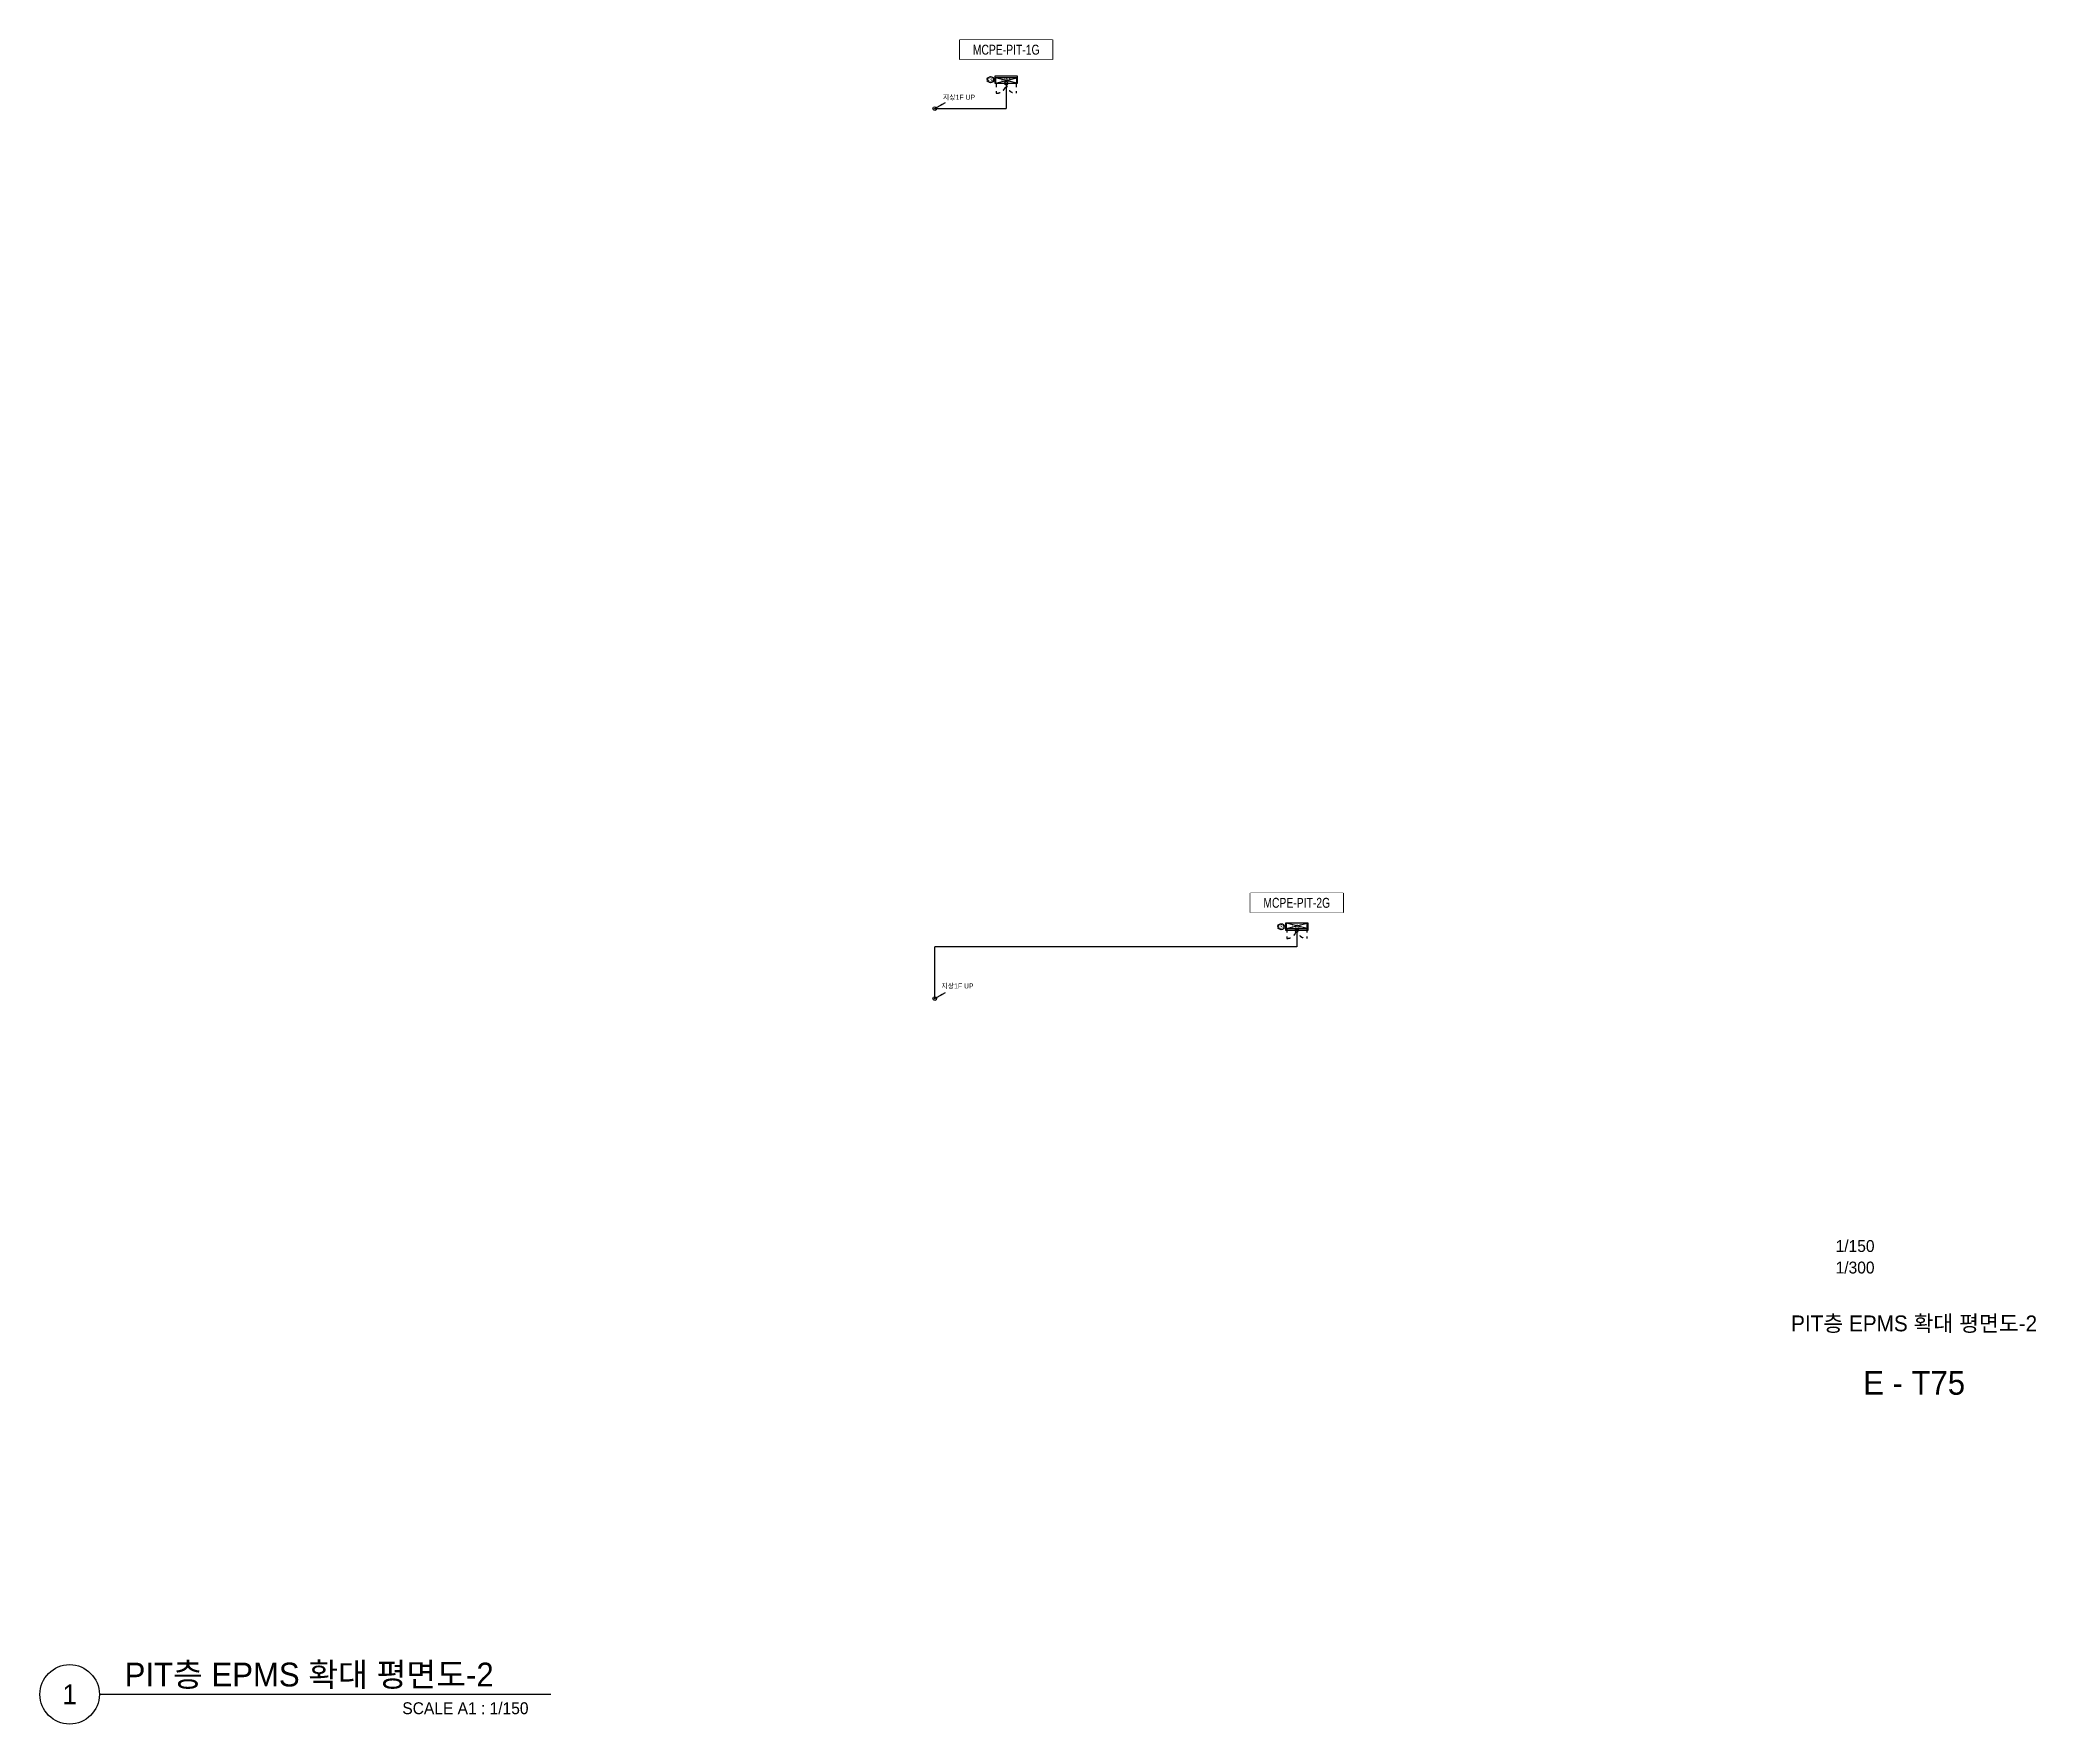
# Model space of a CAD drawing. Header units: millimetres. Extents: x 89450 to 753248, y -530175 to 1209785.
# Drawn here: x 424114 to 499693, y -530175 to -466410 of the extents above; entities that cross this region are included whole.
import ezdxf
from ezdxf.enums import TextEntityAlignment as Align

# ---------------------------------------------------------------- set-up
doc = ezdxf.new("R2010")
doc.units = ezdxf.units.MM
doc.header["$LTSCALE"] = 150
doc.linetypes.add('CONTINOUS', pattern=[0])
doc.linetypes.add('D1', pattern=[3, 1, -1, 1])
for name, color, linetype in [('------01 Motor Control Panel or Center', 4, 'Continuous'), ('-----29 Indicator', 1, 'Continuous'), ('-----41 Drawing Title', 2, 'Continuous'), ('-----42 Drawing Number', 2, 'Continuous'), ('-----43 Drawing Scale', 3, 'Continuous'), ('-----99 EPMS CABLE DUCT', 4, 'Continuous'), ('-----99 EPMS CONDUIT', 4, 'Continuous'), ('-----99 EPMS DEVICE', 3, 'Continuous')]:
    doc.layers.add(name, color=color, linetype=linetype)
doc.styles.add('ELEC', font='')
doc.styles.get('ELEC').set_extended_font_data('Dotum')

msp = doc.modelspace()

# ---------------------------------------------------------------- texts
at = {"layer": '-----29 Indicator', "style": 'ELEC'}
for s, p in [('538', (460111, -467915)), ('539', (471111, -499985))]:
    msp.add_text(s, height=150, dxfattribs=at).set_placement(p, align=Align.MIDDLE_CENTER)
at = {"layer": '-----41 Drawing Title', "style": 'ELEC'}
msp.add_text('PIT층 EPMS 확대 평면도-2', height=600, dxfattribs=at).set_placement((495075, -515005), align=Align.MIDDLE_CENTER)
at = {"layer": '-----41 Drawing Title', "color": 2, "style": 'ELEC'}
msp.add_text('PIT층 EPMS 확대 평면도-2', height=900, dxfattribs=at).set_placement((427323, -528750))
at = {"layer": '-----41 Drawing Title', "color": 7, "style": 'ELEC'}
msp.add_text('1', height=750, dxfattribs=at).set_placement((425239, -529050), align=Align.MIDDLE)
at = {"layer": '-----41 Drawing Title', "style": 'ELEC'}
msp.add_text('SCALE A1 : 1/150', height=450, dxfattribs=at).set_placement((442613, -529800), align=Align.RIGHT)
at = {"layer": '-----42 Drawing Number', "style": 'ELEC'}
msp.add_text('E - T75', height=900, dxfattribs=at).set_placement((495075, -517255), align=Align.MIDDLE_CENTER)
at = {"layer": '-----43 Drawing Scale', "style": 'ELEC'}
for s, p in [('1/150', (492840, -512075)), ('1/300', (492840, -512890))]:
    msp.add_text(s, height=450, dxfattribs=at).set_placement(p, align=Align.MIDDLE_CENTER)
at = {"layer": '-----99 EPMS CABLE DUCT', "style": 'ELEC'}
for p in [(458302, -468674), (458245, -502322)]:
    msp.add_text('지상1F UP', height=187.7, dxfattribs=at).set_placement(p)
at = {"layer": '-----99 EPMS DEVICE', "color": 2, "style": 'ELEC', "width": 0.9}
for p in [(460691, -467915), (471691, -499984)]:
    msp.add_text('DM', height=168, dxfattribs=at).set_placement(p, align=Align.MIDDLE)

# ---------------------------------------------------------------- blocks, each defined once
blk = doc.blocks.new('MCP_EQUIPMENT-2')
at = {"color": 161}
for p, q in [((200, 400), (0, -400)), ((200, -400), (0, 400))]:
    blk.add_line(p, q, dxfattribs=at)
at = {"color": 161, "linetype": 'D1'}
for p, q in [((200, 380), (580, 380)), ((200, -380), (580, -380))]:
    blk.add_line(p, q, dxfattribs=at)
at = {"color": 161}
blk.add_lwpolyline([(200, 400), (0, 400), (0, -400), (200, -400)], close=True, dxfattribs=at)
at = {"color": 161, "linetype": 'D1'}
for centre, start, end in [((200, 380), 270, 0), ((200, -380), 0, 90)]:
    blk.add_arc(centre, 380, start, end, dxfattribs=at)

# ---------------------------------------------------------------- linework, layer by layer
at = {"layer": '------01 Motor Control Panel or Center', "linetype": 'CONTINOUS', "elevation": 0}
for points in [[(462452, -466410), (462452, -467150), (458948, -467150), (458948, -466410)], [(473452, -498710), (473452, -499450), (469948, -499450), (469948, -498710)]]:
    msp.add_lwpolyline(points, close=True, dxfattribs=at)
at = {"layer": '-----29 Indicator'}
for centre in [(460111, -467915), (471111, -499985)]:
    msp.add_circle(centre, 114, dxfattribs=at)
at = {"layer": '-----41 Drawing Title', "color": 7}
msp.add_line((443455, -529050), (426364, -529050), dxfattribs=at)
msp.add_circle((425239, -529050), 1125, dxfattribs=at)
at = {"layer": '-----99 EPMS CABLE DUCT'}
for p, q in [((457997, -469011), (458403, -468777)), ((457997, -469011), (460700, -469011)), ((457996, -502706), (457996, -500751)), ((457996, -502706), (458402, -502472))]:
    msp.add_line(p, q, dxfattribs=at)
at = {"layer": '-----99 EPMS CABLE DUCT', "elevation": 0}
for points in [[(458403, -468777, 0, 70, 0), (458226, -468878, 40, 40, 0)], [(458402, -502472, 0, 70, 0), (458226, -502574, 40, 40, 0)]]:
    msp.add_lwpolyline(points, format="xyseb", dxfattribs=at)
at = {"layer": '-----99 EPMS CABLE DUCT'}
for centre in [(457997, -469011), (457996, -502706)]:
    msp.add_circle(centre, 10, dxfattribs=at)
at = {"layer": '-----99 EPMS CONDUIT'}
for p, q in [((460700, -468050), (460700, -469011)), ((471706, -500120), (471706, -500751)), ((471706, -500751), (457996, -500751))]:
    msp.add_line(p, q, dxfattribs=at)
for centre in [(457997, -469011), (457996, -502706)]:
    msp.add_circle(centre, 69.6, dxfattribs=at)
for centre in [(460700, -468050), (471700, -500120)]:
    msp.add_arc(centre, 63.8, 300, 240, dxfattribs=at)
at = {"layer": '-----99 EPMS DEVICE', "color": 2, "elevation": 0}
for points in [[(461130, -467780), (460270, -467780), (460270, -468050), (461130, -468050)], [(472130, -499850), (471270, -499850), (471270, -500120), (472130, -500120)]]:
    msp.add_lwpolyline(points, close=True, dxfattribs=at)

# ---------------------------------------------------------------- block references
at = {"layer": '------01 Motor Control Panel or Center', "rotation": 270}
for p in [(460700, -467850), (471700, -499850)]:
    msp.add_blockref('MCP_EQUIPMENT-2', p, dxfattribs=at)

msp.set_redraw_order([(e.dxf.handle, doc.entitydb.next_handle()) for e in msp.query("TEXT MTEXT ATTDEF DIMENSION ARC_DIMENSION")])  # texts and dimensions are drawn at this point

# ---------------------------------------------------------------- next in the draw order: wipeouts: each hides what was drawn before it
at = {"color": 1}
for points in [[(458948, -466410), (462452, -466410), (462452, -467150), (458948, -467150)], [(469948, -498710), (473452, -498710), (473452, -499450), (469948, -499450)]]:
    msp.add_wipeout(points, dxfattribs=at).dxf.layer = '------01 Motor Control Panel or Center'

# ---------------------------------------------------------------- next in the draw order: texts
at = {"layer": '------01 Motor Control Panel or Center', "linetype": 'CONTINOUS', "style": 'ELEC', "width": 0.8}
for s, p in [('MCPE-PIT-1G', (460700, -466780)), ('MCPE-PIT-2G', (471700, -499080))]:
    msp.add_text(s, height=375, dxfattribs=at).set_placement(p, align=Align.MIDDLE)

doc.saveas('drawing.dxf')
